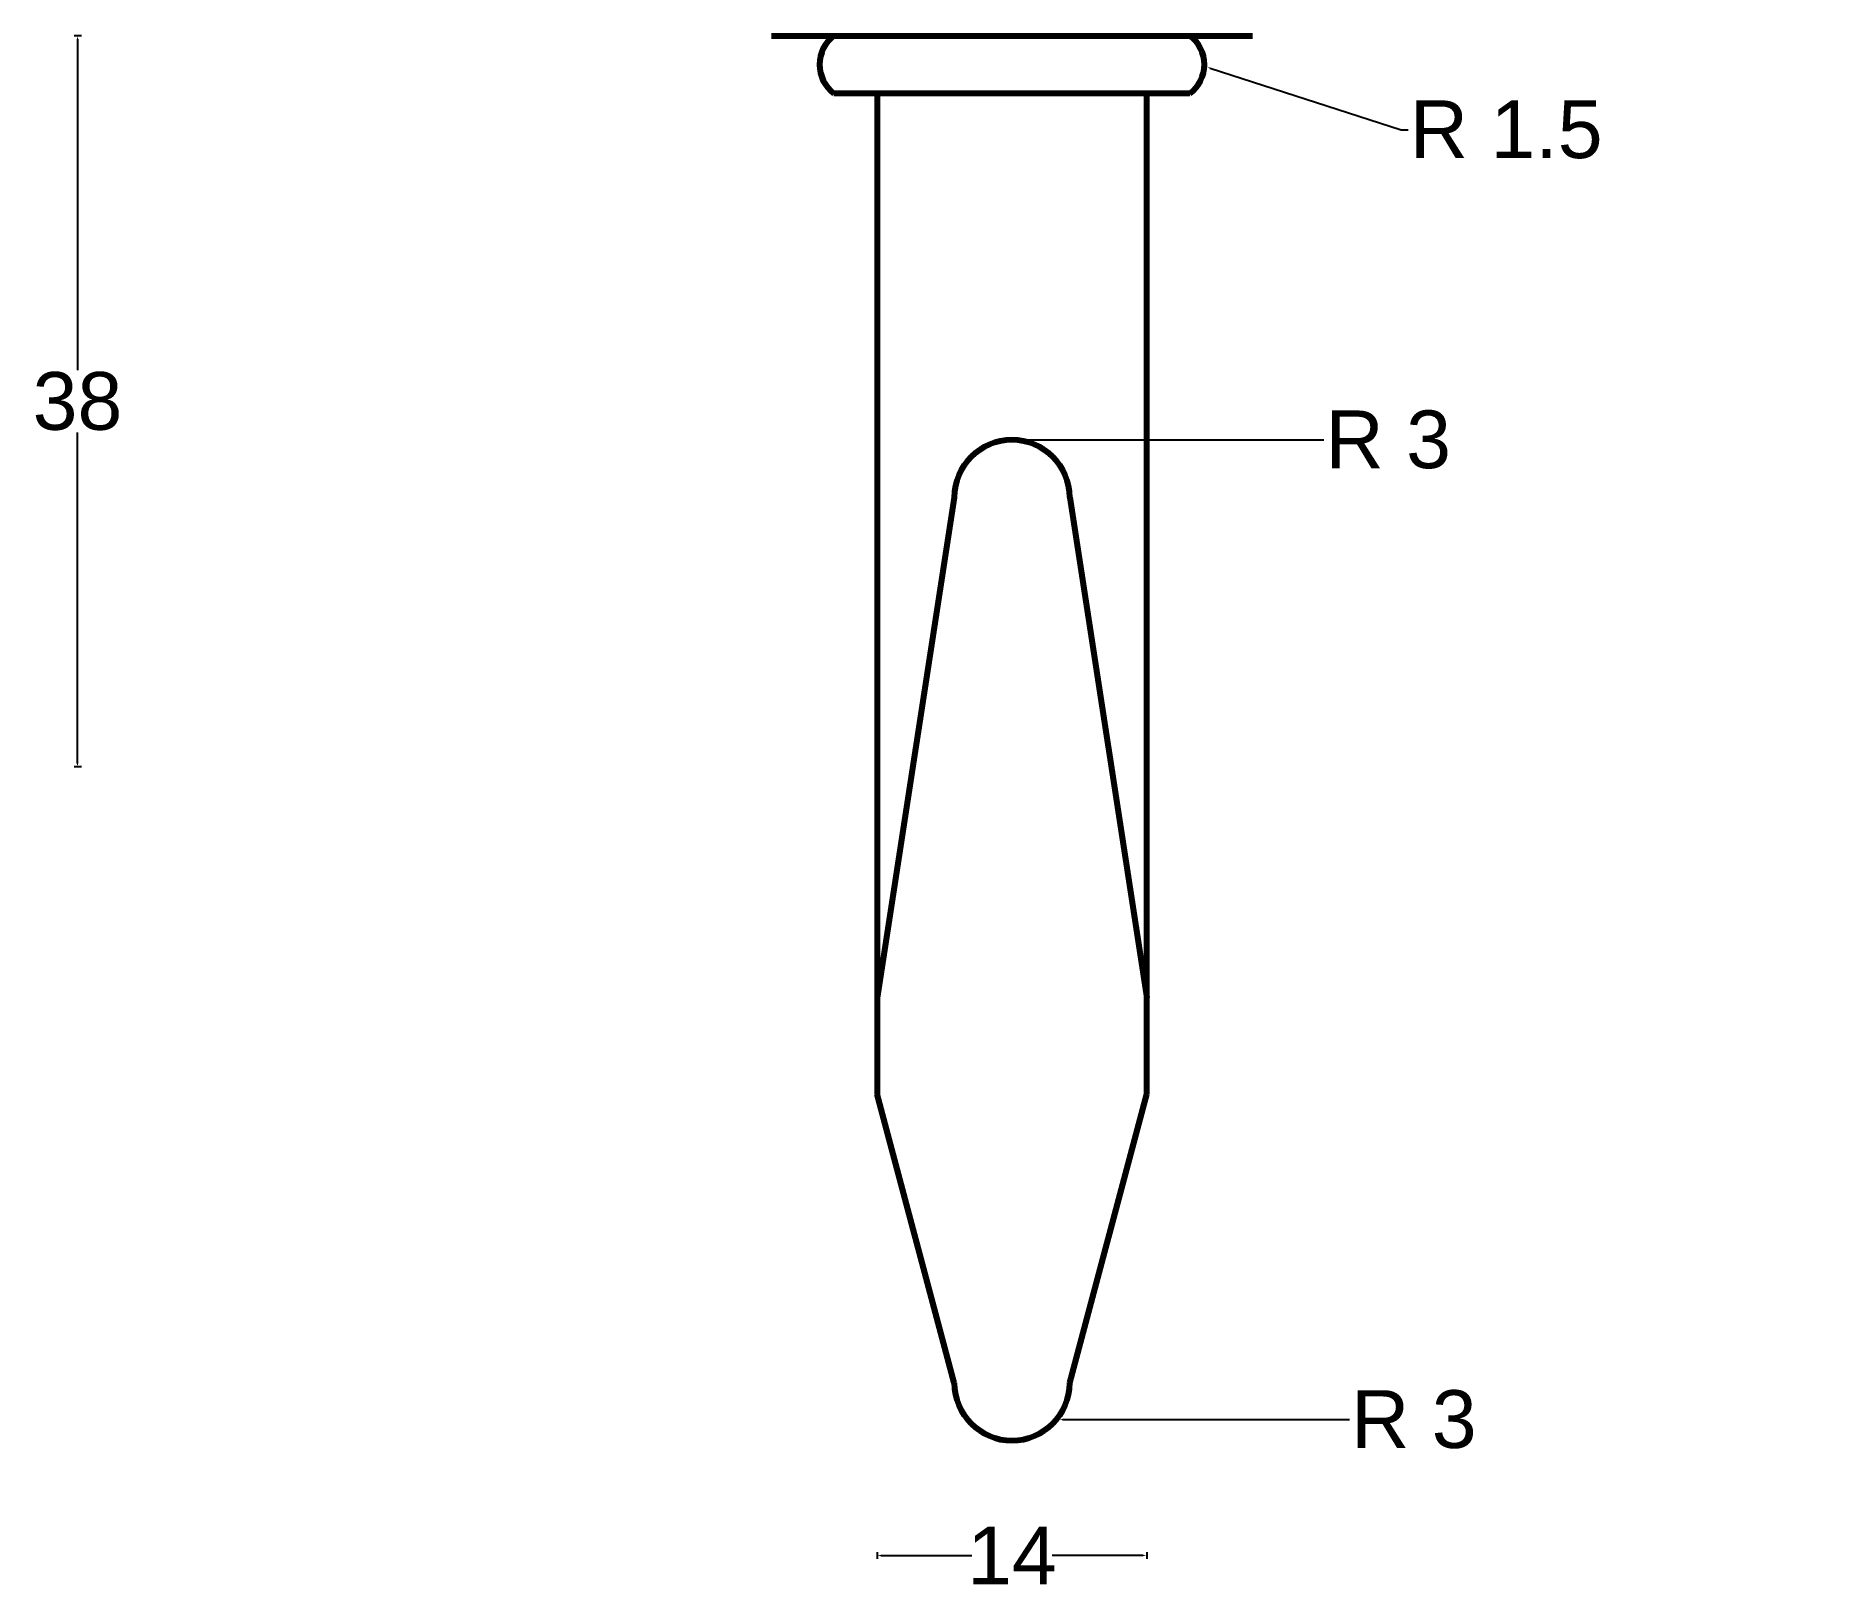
# Model space of a CAD drawing. Header units: inches. Extents: x -4 to 887, y -177 to 224.
# Drawn here: x 611.3 to 704, y -177.5 to -97 of the extents above; entities that cross this region are included whole.
import ezdxf
from ezdxf import colors
from ezdxf.entities.mleader import LeaderData, LeaderLine
from ezdxf.math import Vec2, Vec3

# ---------------------------------------------------------------- set-up
doc = ezdxf.new("R2010")
doc.units = ezdxf.units.IN
doc.header["$MEASUREMENT"] = 0
doc.styles.get("Standard").update_dxf_attribs({"font": 'arial.ttf'})
doc.dimstyles.get("Standard").update_dxf_attribs({"dimtxt": 0.18, "dimasz": 0.18, "dimexe": 0.18, "dimexo": 0.0625, "dimgap": 0.09, "dimtad": 0, "dimtih": 1, "dimtoh": 1, "dimdec": 4, "dimzin": 0, "dimdsep": 46, "dimtxsty": 'Standard', "dimcen": 0.09, "dimadec": 0, "dimazin": 0, "dimtfac": 1, "dimtdec": 4, "dimtofl": 0, "dimtmove": 0, "dimatfit": 3, "dimfxl": 1, "dimtolj": 1, "dimtzin": 0, "dimarcsym": 0})

msp = doc.modelspace()

# ---------------------------------------------------------------- blocks, each defined once
blk = doc.blocks.new('*D49')
at = {"color": 0, "lineweight": -2, "ltscale": 0.5, "transparency": 16777216}
for p, q in [((654.979, -175.824), (654.979, -176.17)), ((655.159, -175.99), (659.887, -175.99)), ((668.799, -175.99), (664.07, -175.99)), ((668.979, -175.824), (668.979, -176.17))]:
    blk.add_line(p, q, dxfattribs=at)
at = {"color": 0, "lineweight": 80, "ltscale": 0.5, "transparency": 16777216}
for points in [[(655.159, -175.96), (655.159, -176.02), (654.979, -175.99)], [(668.799, -175.96), (668.799, -176.02), (668.979, -175.99)]]:
    blk.add_solid(points, dxfattribs=at)
at = {"layer": 'Defpoints', "color": 0, "lineweight": 80, "ltscale": 0.5, "transparency": 16777216}
for p in [(654.979, -175.762), (654.979, -175.99), (668.979, -175.762)]:
    blk.add_point(p, dxfattribs=at)
at = {"color": 0, "lineweight": 80, "ltscale": 0.5, "transparency": 16777216, "insert": (661.979, -175.99), "char_height": 0.18, "attachment_point": 5}
blk.add_mtext('\\A1;{\\H16.66667x;14}', dxfattribs=at)
blk = doc.blocks.new('*D43')
at = {"color": 0, "lineweight": -2, "ltscale": 0.5, "transparency": 16777216}
for p, q in [((613.623, -97.019), (613.242, -97.019)), ((613.422, -97.199), (613.422, -114.396)), ((613.422, -134.839), (613.422, -117.641)), ((613.623, -135.019), (613.242, -135.019))]:
    blk.add_line(p, q, dxfattribs=at)
at = {"color": 0, "lineweight": 80, "ltscale": 0.5, "transparency": 16777216}
for points in [[(613.392, -97.199), (613.452, -97.199), (613.422, -97.019)], [(613.392, -134.839), (613.452, -134.839), (613.422, -135.019)]]:
    blk.add_solid(points, dxfattribs=at)
at = {"layer": 'Defpoints', "color": 0, "lineweight": 80, "ltscale": 0.5, "transparency": 16777216}
for p in [(613.686, -97.019), (613.422, -135.019), (613.686, -135.019)]:
    blk.add_point(p, dxfattribs=at)
at = {"color": 0, "lineweight": 80, "ltscale": 0.5, "transparency": 16777216, "insert": (613.422, -116.019), "char_height": 0.18, "attachment_point": 5}
blk.add_mtext('\\A1;{\\H16.66667x;38}', dxfattribs=at)

# ---------------------------------------------------------------- dimensions: what is measured, and where the dimension line sits
at = {"lineweight": 80, "ltscale": 0.5}
dim = msp.add_linear_dim(base=(613.42213, -135.0186), p1=(613.68563, -97.0186), p2=(613.68563, -135.0186), angle=90, text='{\\H16.66667x;38}', dimstyle='Standard', dxfattribs=at)
dim.commit()
dim.dimension.update_dxf_attribs({"geometry": '*D43', "text_midpoint": (613.42213, -116.0186)})
dim = msp.add_linear_dim(base=(654.9788, -175.99012), p1=(668.9788, -175.76194), p2=(654.9788, -175.76194), text='{\\H16.66667x;14}', dimstyle='Standard', dxfattribs=at)
dim.commit()
dim.dimension.update_dxf_attribs({"geometry": '*D49', "text_midpoint": (661.9788, -175.99012)})

# ---------------------------------------------------------------- linework, layer by layer
at = {"lineweight": 80, "ltscale": 0.5}
for p, q in [((649.4788, -97.0186), (674.4788, -97.0186)), ((671.2288, -100.0186), (652.7288, -100.0186)), ((654.9788, -100.0186), (654.9788, -152.0186)), ((668.9788, -152.0186), (668.9788, -100.0186)), ((658.9788, -121.0186), (654.9788, -147.0186)), ((664.9788, -121.0186), (668.9788, -147.0186)), ((658.9788, -167.0186), (654.9788, -152.0186)), ((664.9788, -167.0186), (668.9788, -152.0186))]:
    msp.add_line(p, q, dxfattribs=at)
for centre, radius, start, end in [((653.8538, -98.5186), 1.875, 126.8698976, 233.1301024), ((670.1038, -98.5186), 1.875, 306.8698976, 53.1301024), ((661.9788, -121.0186), 3, 0, 180), ((661.9788, -167.0186), 3, 180, 0)]:
    msp.add_arc(centre, radius, start, end, dxfattribs=at)

msp.set_redraw_order([(e.dxf.handle, doc.entitydb.next_handle()) for e in msp.query("TEXT MTEXT ATTDEF DIMENSION ARC_DIMENSION")])  # texts and dimensions are drawn at this point

# ---------------------------------------------------------------- leaders
ml = msp.add_multileader_mtext('Standard', dxfattribs=at)
ml.set_content('R 1.5', color=256)
ml.set_leader_properties()
ml.build(insert=Vec2(0, 0))
ml.multileader.update_dxf_attribs({"dogleg_length": 0.36, "arrow_head_size": 0.18})
ctx = ml.context
ctx.base_point, ctx.char_height, ctx.arrow_head_size, ctx.landing_gap_size, ctx.plane_origin = Vec3(682.56405, -101.90427), 3, 0.18, 0.09, Vec3(672.10619, -98.64981)
notes = []
notes.append((ctx, [(0, (1, 1, 0), (682.20405, -101.90427), (1, 0), 0.36, [(0, [(672.10619, -98.64981)], 0, [])])]))
ctx.mtext.insert, ctx.mtext.width, ctx.mtext.flow_direction = Vec3(682.65405, -100.37869), 21.3786797, 5
ml = msp.add_multileader_mtext('Standard', dxfattribs=at)
ml.set_content('R 3', color=256)
ml.set_leader_properties()
ml.build(insert=Vec2(0, 0))
ml.multileader.update_dxf_attribs({"dogleg_length": 0.36, "arrow_head_size": 0.18})
ctx = ml.context
ctx.base_point, ctx.char_height, ctx.arrow_head_size, ctx.landing_gap_size, ctx.plane_origin = Vec3(678.18119, -118.01915), 3, 0.18, 0.09, Vec3(661.96106, -118.01915)
notes.append((ctx, [(0, (1, 1, 0), (677.82119, -118.01915), (1, 0), 0.36, [(0, [(661.96106, -118.01915)], 0, [])])]))
ctx.mtext.insert, ctx.mtext.width, ctx.mtext.flow_direction = Vec3(678.27119, -116.49255), 6.8589379, 5
ml = msp.add_multileader_mtext('Standard', dxfattribs=at)
ml.set_content('R 3', color=256)
ml.set_leader_properties()
ml.build(insert=Vec2(0, 0))
ml.multileader.update_dxf_attribs({"dogleg_length": 0.36, "arrow_head_size": 0.18})
ctx = ml.context
ctx.base_point, ctx.char_height, ctx.arrow_head_size, ctx.landing_gap_size, ctx.plane_origin = Vec3(679.51324, -168.93195), 3, 0.18, 0.09, Vec3(664.42912, -168.93195)
notes.append((ctx, [(0, (1, 1, 0), (679.15324, -168.93195), (1, 0), 0.36, [(0, [(664.42912, -168.93195)], 0, [])])]))
ctx.mtext.insert, ctx.mtext.width, ctx.mtext.flow_direction = Vec3(679.60324, -167.40535), 6.259706, 5
for ctx, leaders in notes:
    for number, flags, end, landing, length, lines in leaders:
        leader = LeaderData()
        leader.index, (leader.has_last_leader_line, leader.has_dogleg_vector, leader.attachment_direction) = number, flags
        leader.last_leader_point, leader.dogleg_vector, leader.dogleg_length = Vec3(end), Vec3(landing), length
        for number, points, colour, breaks in lines:
            line = LeaderLine()
            line.index, line.vertices, line.color, line.breaks = number, Vec3.list(points), colors.encode_raw_color(colour), breaks
            leader.lines.append(line)
        ctx.leaders.append(leader)

doc.saveas('drawing.dxf')
